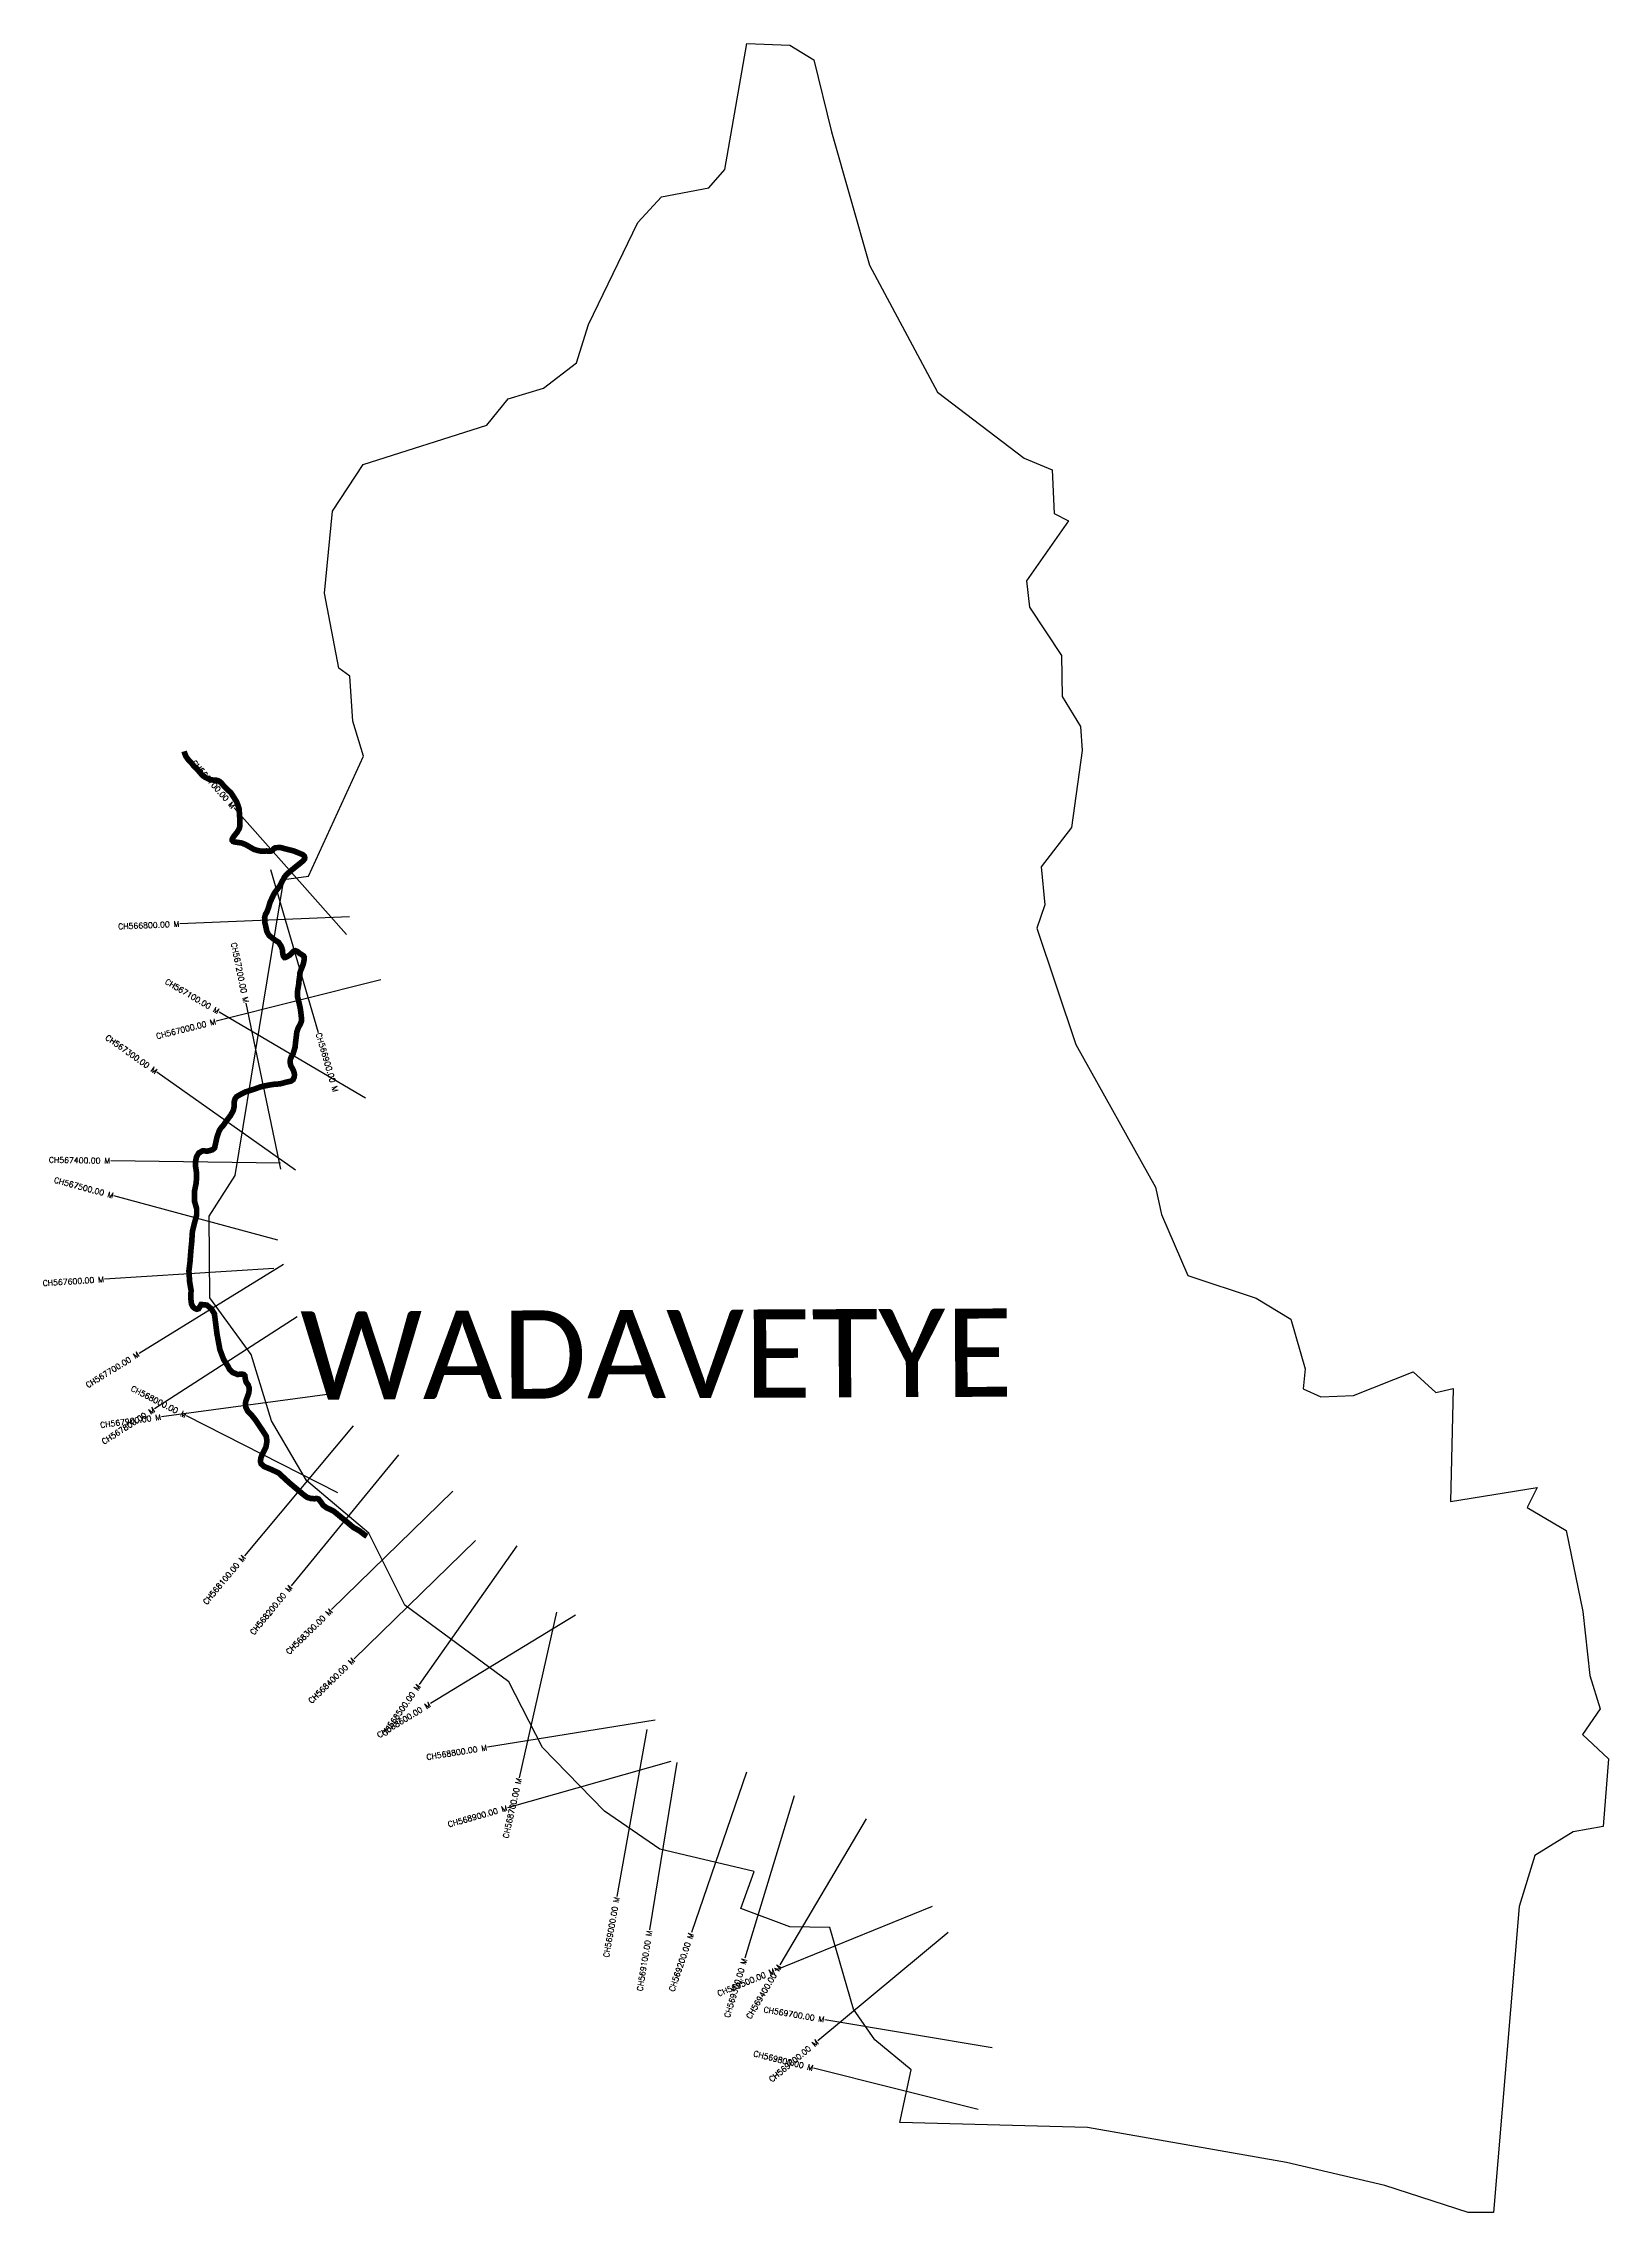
# Model space of a CAD drawing. Header units: metres. Extents: x 320373 to 323141, y 1845427 to 1849262.
import ezdxf
from ezdxf.enums import TextEntityAlignment as Align

# ---------------------------------------------------------------- set-up
doc = ezdxf.new("R2010")
doc.units = ezdxf.units.M
for name, color, linetype in [('CS', 134, 'Continuous'), ('CSMark', 6, 'Continuous'), ('UNPROTECTED', 10, 'Continuous'), ('VILLAGE BOUNDRY', 10, 'Continuous'), ('VILLAGE NAME', 250, 'Continuous')]:
    doc.layers.add(name, color=color, linetype=linetype)
doc.styles.get("Standard").update_dxf_attribs({"font": 'simplex.shx'})

msp = doc.modelspace()

# ---------------------------------------------------------------- linework, layer by layer
at = {"layer": 'CS'}
for p, q in [((320909.2, 1847686.2), (320710.2, 1847910.6)), ((320774.5, 1847801.3), (320859.1, 1847513.4)), ((320914.2, 1847717.9), (320614.5, 1847705.1)), ((320969.4, 1847606.4), (320678.5, 1847533.1)), ((320942.4, 1847397.1), (320683.7, 1847549.1)), ((320792.7, 1847271.4), (320731.7, 1847565.1)), ((320818.6, 1847269.6), (320573.7, 1847442.8)), ((320792.1, 1847282), (320492.1, 1847286.4)), ((320787.4, 1847146.2), (320497.8, 1847224.5)), ((320780.4, 1847096), (320481, 1847076.9)), ((320797.7, 1847103.2), (320542.2, 1846946)), ((320821.6, 1847010.5), (320569.5, 1846847.9)), ((320879.2, 1846873.7), (320581.9, 1846833.6)), ((320893.6, 1846699.2), (320626.3, 1846835.3)), ((320920.9, 1846818.1), (320728.4, 1846588)), ((321001.1, 1846766.9), (320810.8, 1846535)), ((321097, 1846702.6), (320882.4, 1846493)), ((321137, 1846615.5), (320922.2, 1846406.1)), ((321210.3, 1846605.9), (321037.3, 1846360.8)), ((321313.6, 1846483.2), (321057.4, 1846327.1)), ((321280.4, 1846488.4), (321214.2, 1846195.8)), ((321454.5, 1846297.6), (321158.4, 1846249.6)), ((321439.8, 1846281.4), (321387.1, 1845986.1)), ((321482.5, 1846224.3), (321193.7, 1846142.8)), ((321493.1, 1846222.8), (321444.8, 1845926.7)), ((321616.1, 1846205.9), (321518.9, 1845922)), ((321700.2, 1846163.8), (321613.1, 1845876.7)), ((321827.8, 1846123.2), (321675, 1845865)), ((321944.3, 1845968.2), (321666.5, 1845855)), ((321973, 1845922.3), (321742.2, 1845730.7)), ((322050.4, 1845718.3), (321754.6, 1845768.1)), ((322025.8, 1845609.3), (321734.8, 1845682.2))]:
    msp.add_line(p, q, dxfattribs=at)
at = {"layer": 'UNPROTECTED', "const_width": 10, "flags": 128}
msp.add_lwpolyline([(320621.8, 1848010.2), (320622.6, 1848007.4), (320625.2, 1848000.9), (320629.9, 1847994.5), (320634.3, 1847990.3), (320639.8, 1847983.2), (320644.3, 1847979.3), (320651.1, 1847971.3), (320654.8, 1847967.2), (320660.5, 1847963.5), (320663.1, 1847962.2), (320667.7, 1847960.3), (320673.5, 1847959.4), (320677.6, 1847959.4), (320681.8, 1847958.4), (320685.1, 1847956.6), (320687.5, 1847954.4), (320692.1, 1847949), (320698.1, 1847943.1), (320704.8, 1847936.5), (320708.8, 1847930.4), (320713.7, 1847922.5), (320716, 1847917.8), (320718.9, 1847909.1), (320719.7, 1847899.7), (320720.3, 1847888.1), (320720.5, 1847878.9), (320719.6, 1847874.5), (320716.2, 1847868), (320709.6, 1847859.8), (320708.3, 1847857.6), (320706.7, 1847854.4), (320706.8, 1847852.8), (320708.5, 1847850.8), (320710.8, 1847850), (320717.5, 1847849.1), (320723.8, 1847848.1), (320730.9, 1847845.2), (320745.1, 1847837), (320751.7, 1847834.9), (320757.4, 1847833.8), (320763, 1847833.6), (320767.6, 1847834.1), (320770.7, 1847833.8), (320774, 1847833.5), (320776.3, 1847834), (320778, 1847834.9), (320780.5, 1847838.3), (320783.1, 1847839.8), (320792.3, 1847840.1), (320804.1, 1847837), (320815.9, 1847834), (320828, 1847829.1), (320831.3, 1847827.7), (320834.4, 1847825), (320835.1, 1847822.2), (320834.7, 1847819.9), (320832.5, 1847817), (320828.5, 1847813.6), (320810.1, 1847798.8), (320802.6, 1847792.1), (320799.1, 1847787.7), (320791.3, 1847772.8), (320782.7, 1847761.4), (320779.5, 1847755.9), (320773.9, 1847743.6), (320771.1, 1847734.1), (320768.2, 1847726.1), (320765.7, 1847722.1), (320764.2, 1847716.8), (320764.5, 1847708), (320768, 1847692.3), (320771.8, 1847684.9), (320782.4, 1847676.6), (320788.8, 1847672.7), (320793.8, 1847665), (320795.6, 1847659.2), (320796.3, 1847651.9), (320797.4, 1847648.1), (320799.4, 1847645.6), (320800.7, 1847645.7), (320803.9, 1847647.3), (320809.2, 1847650.4), (320813.3, 1847654.8), (320815.7, 1847657), (320818.3, 1847657.8), (320822.3, 1847656.3), (320826.7, 1847652.6), (320830.1, 1847650.6), (320833, 1847648.7), (320834.3, 1847646), (320833.8, 1847640.3), (320832.4, 1847634), (320830, 1847627.7), (320828, 1847622.9), (320826.5, 1847617.9), (320826.1, 1847612.8), (320825, 1847605.2), (320824.3, 1847597.4), (320822.7, 1847588.6), (320822, 1847583.1), (320822.2, 1847576.8), (320824.6, 1847567.5), (320827, 1847557), (320828.3, 1847547.9), (320829.3, 1847538.7), (320829.2, 1847532.8), (320827.2, 1847528), (320823.5, 1847521.2), (320821, 1847513.7), (320820.2, 1847506.6), (320818.9, 1847496.1), (320818, 1847487.2), (320814.6, 1847475.7), (320811.7, 1847470.9), (320809.7, 1847465.9), (320809.2, 1847460.6), (320810.3, 1847455), (320814, 1847448.2), (320815.9, 1847443.8), (320816.8, 1847439.6), (320816.7, 1847436), (320816.1, 1847433.2), (320814.6, 1847430), (320810.8, 1847427.3), (320804.8, 1847425.9), (320791, 1847422.4), (320780.5, 1847421.6), (320774.5, 1847420.7), (320765.4, 1847419), (320757.8, 1847417.4), (320745.7, 1847413), (320729.8, 1847408), (320718.8, 1847402.2), (320714.7, 1847399.8), (320711.9, 1847396), (320710.4, 1847390.9), (320710.5, 1847383), (320708.8, 1847375.5), (320704.1, 1847366.7), (320697.4, 1847358), (320691.2, 1847349.2), (320686.1, 1847343.3), (320683.5, 1847338.5), (320679.7, 1847327.3), (320677.3, 1847316.2), (320675.7, 1847309.2), (320671.9, 1847305.8), (320663.2, 1847303.5), (320654.5, 1847304), (320648.5, 1847300.6), (320647.1, 1847299.3), (320643.6, 1847293.1), (320642.1, 1847285.3), (320642, 1847277), (320643.6, 1847266.3), (320644, 1847257.4), (320642.9, 1847245.8), (320640.3, 1847233.3), (320640.3, 1847214.5), (320644, 1847201.7), (320644, 1847190.5), (320640.8, 1847178.8), (320636.5, 1847161.9), (320635.3, 1847143.4), (320633.8, 1847128.1), (320632.3, 1847108.2), (320630.3, 1847091.9), (320631.5, 1847072.9), (320634.1, 1847057.4), (320633.6, 1847043.4), (320634.8, 1847033.3), (320637.2, 1847028.5), (320640.7, 1847025.4), (320644.3, 1847024), (320647.6, 1847025), (320651.9, 1847032.4), (320662, 1847031.3), (320669.7, 1847025), (320675.4, 1847015.9), (320679.9, 1846980.6), (320685, 1846953), (320691.7, 1846935.2), (320698.8, 1846924.2), (320702.5, 1846917.1), (320708, 1846912.1), (320716.4, 1846908.7), (320721.5, 1846909.2), (320724, 1846909.3), (320727.4, 1846908.6), (320729.2, 1846906.5), (320729.9, 1846901.1), (320731.5, 1846895.1), (320735.2, 1846890.1), (320736.9, 1846884.7), (320736.4, 1846876.6), (320733.6, 1846868.8), (320731.2, 1846862.5), (320730.1, 1846856.8), (320731, 1846850.3), (320734.4, 1846843.5), (320742, 1846835.8), (320748.4, 1846827.7), (320760.8, 1846809.2), (320767.1, 1846799.3), (320768.3, 1846790.8), (320766.5, 1846780.1), (320759.5, 1846766.4), (320757.6, 1846761.3), (320756.7, 1846755.1), (320758, 1846750.7), (320763.5, 1846745.9), (320777.4, 1846740.1), (320789, 1846734.5), (320797.5, 1846726.7), (320807.9, 1846717.1), (320833, 1846696.1), (320839.2, 1846691.6), (320845.7, 1846689.5), (320852.8, 1846689), (320855.5, 1846689.6), (320859.5, 1846688.5), (320863.8, 1846683.1), (320867.7, 1846677.4), (320873.5, 1846673.2), (320886.4, 1846667), (320910.2, 1846647.5), (320921.1, 1846638.3), (320932, 1846632.2), (320941.1, 1846625.1), (320945.1, 1846622.8)], dxfattribs=at)
at = {"layer": 'VILLAGE BOUNDRY', "color": 3, "flags": 128}
for points in [[(321692.7, 1849258.6), (321735.1, 1849232.3), (321766.3, 1849105), (321833.4, 1848869.7), (321953.7, 1848645.2), (322107.2, 1848528.3), (322156.8, 1848507.7), (322160.1, 1848430.8), (322185.3, 1848417.6), (322111.4, 1848311.6), (322116.3, 1848265.2), (322173, 1848179.5), (322174.5, 1848107.3), (322207, 1848053.8), (322209.7, 1848011.4), (322190.6, 1847875.8), (322137.2, 1847806.3), (322143.4, 1847738.9), (322129.4, 1847697.4), (322198.5, 1847492.1), (322339.3, 1847239.7), (322349.9, 1847191.7), (322396.6, 1847083.8), (322517.3, 1847043.5), (322578.7, 1847006.2), (322604.1, 1846918.4), (322600.4, 1846883.2), (322631.8, 1846869.2), (322689.6, 1846871.4), (322794.7, 1846913.5), (322834.9, 1846877.1), (322865.8, 1846883.6), (322860.9, 1846684.2), (323013.9, 1846708.7), (322996.6, 1846673.7), (323065.7, 1846632.8), (323095, 1846489.8), (323107.5, 1846376.4), (323125.7, 1846317.4), (323094.1, 1846272.5), (323140.5, 1846229), (323130.9, 1846109.9), (323077.9, 1846100.2), (323010, 1846058.3), (322982.1, 1845968.2), (322936.8, 1845427.1), (322892.1, 1845427.4), (322744.7, 1845475.1), (322571.2, 1845515.5), (322219, 1845577.8), (321887.4, 1845586.5), (321907.2, 1845679.4), (321843, 1845732.4), (321805.3, 1845786.5), (321763.5, 1845931.4), (321692.8, 1845932.1), (321606.2, 1845964.9), (321629.7, 1846030.1), (321462.9, 1846069.6), (321365.2, 1846136.5), (321255.5, 1846249.1), (321196.2, 1846365.1), (321011.9, 1846501.1), (320948.3, 1846627.9), (320838, 1846721.1), (320776.1, 1846826.9), (320740.3, 1846943.7), (320667.5, 1847044), (320665.9, 1847188.4), (320712.3, 1847260.4), (320797.9, 1847783.8), (320841.8, 1847789.5), (320939.1, 1848001.4), (320920.4, 1848063.7), (320914.9, 1848142.8), (320895.5, 1848157.4), (320870.2, 1848289.5), (320884, 1848434.7), (320938.4, 1848517), (321157.1, 1848586.5), (321195, 1848633.3), (321257.5, 1848652.1), (321315.6, 1848697.1), (321336.6, 1848764.5), (321423.8, 1848945), (321465.9, 1848990.6), (321549.3, 1849006.5), (321577.9, 1849038.7), (321616.9, 1849261.6)], [(321616.9, 1849261.6), (321692.7, 1849258.6)]]:
    msp.add_lwpolyline(points, dxfattribs=at)

# ---------------------------------------------------------------- texts
at = {"layer": 'CSMark'}
for s, rotation, p in [('CH566700.00 M', 311.5653, (320709.5, 1847911.4)), ('CH566800.00 M', 2.4494, (320613.5, 1847705.1)), ('CH567200.00 M', 281.7402, (320731.5, 1847566.1)), ('CH567100.00 M', 329.5613, (320682.9, 1847549.6)), ('CH567000.00 M', 14.1476, (320677.6, 1847532.8)), ('CH567300.00 M', 324.7299, (320572.9, 1847443.4)), ('CH567400.00 M', 359.1622, (320491.1, 1847286.4)), ('CH567500.00 M', 344.8833, (320496.8, 1847224.7)), ('CH567600.00 M', 3.6487, (320480, 1847076.8)), ('CH567700.00 M', 31.6137, (320541.4, 1846945.5)), ('CH568000.00 M', 333.0095, (320625.4, 1846835.8)), ('CH567800.00 M', 32.8163, (320568.6, 1846847.4)), ('CH567900.00 M', 7.6695, (320580.9, 1846833.5)), ('CH568100.00 M', 50.0856, (320727.7, 1846587.3)), ('CH568200.00 M', 50.6294, (320810.2, 1846534.2)), ('CH568300.00 M', 44.3328, (320881.7, 1846492.3)), ('CH568400.00 M', 44.2788, (320921.5, 1846405.4)), ('CH568500.00 M', 54.7953, (321036.8, 1846359.9)), ('CH568600.00 M', 31.3591, (321056.6, 1846326.5)), ('CH568800.00 M', 9.222, (321157.4, 1846249.4)), ('CH568700.00 M', 77.2472, (321214, 1846194.8)), ('CH568900.00 M', 15.7524, (321192.8, 1846142.5)), ('CH569000.00 M', 79.8656, (321386.9, 1845985.1)), ('CH569100.00 M', 80.7311, (321444.7, 1845925.7)), ('CH569200.00 M', 71.1027, (321518.6, 1845921.1)), ('CH569500.00 M', 22.1803, (321665.6, 1845854.6)), ('CH569300.00 M', 73.1055, (321612.8, 1845875.8)), ('CH569400.00 M', 59.3866, (321674.5, 1845864.1)), ('CH569700.00 M', 350.4387, (321753.6, 1845768.3)), ('CH569600.00 M', 39.6832, (321741.4, 1845730.1)), ('CH569800.00 M', 345.9406, (321733.8, 1845682.4))]:
    msp.add_text(s, height=10, rotation=rotation, dxfattribs=at).set_placement(p, align=Align.MIDDLE_RIGHT)
msp.add_text('CH566900.00 M', height=10, rotation=286.379, dxfattribs=at).set_placement((320859.4, 1847512.5), align=Align.MIDDLE_LEFT)
at = {"layer": 'VILLAGE NAME', "insert": (320826.7, 1847020.1), "char_height": 155.989, "attachment_point": 1, "rotation": 0.2435}
msp.add_mtext_dynamic_manual_height_columns('{\\fCalibri|b0|i0|c0|p34;WADAVETYE}', width=1946.695, gutter_width=779.9, heights=[0], dxfattribs=at)

doc.saveas('drawing.dxf')
